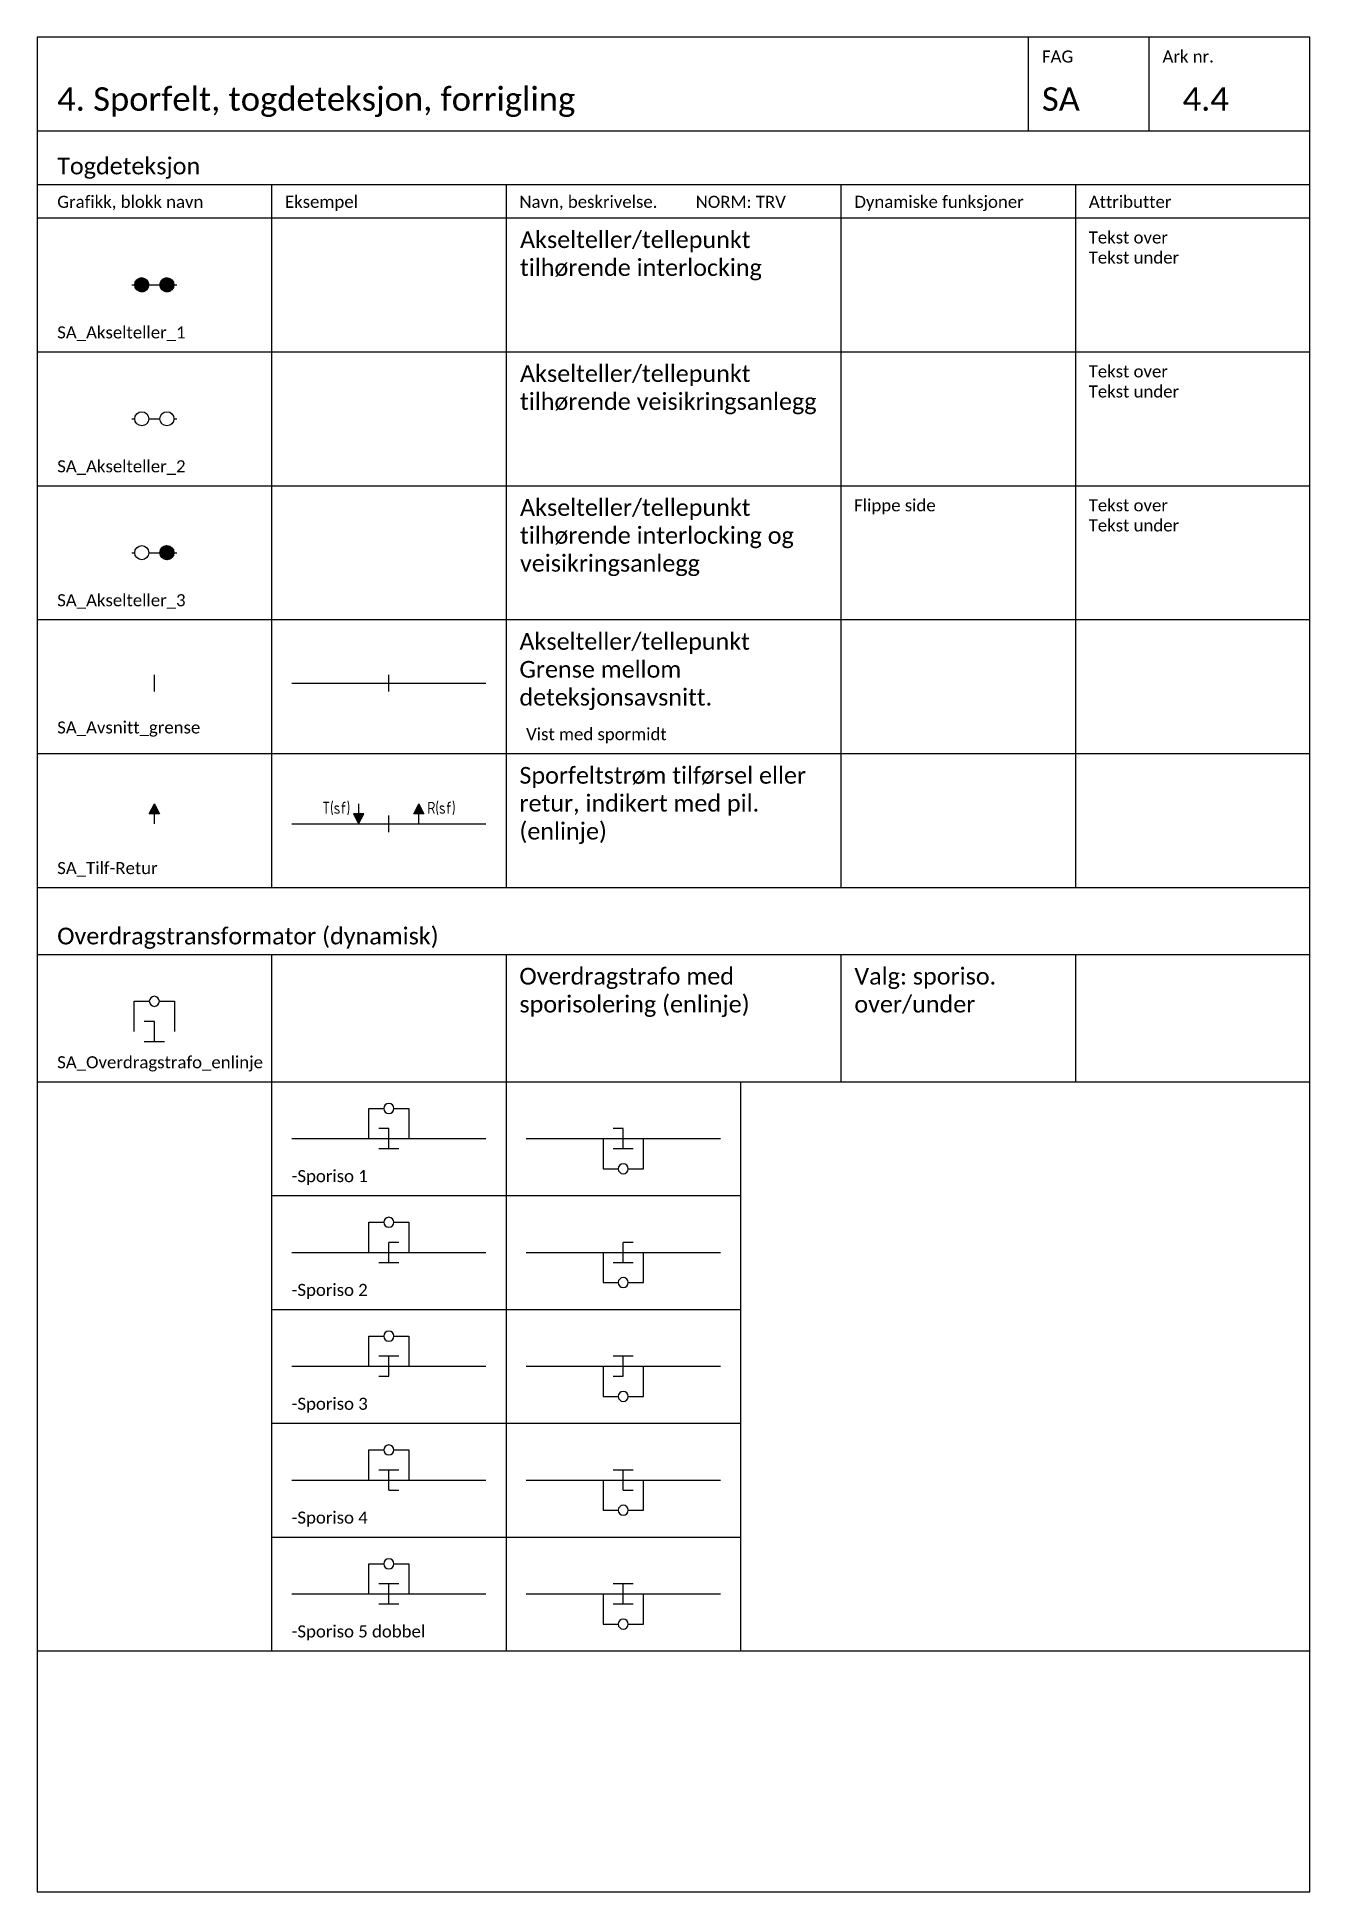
# Model space of a CAD drawing. Header units: millimetres. Extents: x -210 to 2500, y -2763 to 277.
# Drawn here: x 630 to 820, y -921 to -644 of the extents above; entities that cross this region are included whole.
import ezdxf
from ezdxf.enums import TextEntityAlignment as Align

# ---------------------------------------------------------------- set-up
doc = ezdxf.new("R2010")
doc.units = ezdxf.units.MM
for name, color, linetype in [('RAMME', 5, 'Continuous'), ('RAMME SYMBOLER', 4, 'Continuous'), ('RAMME TEKST', 7, 'Continuous'), ('SIG-Signaler', 2, 'Continuous'), ('SIG-SPOR enlinje', 5, 'Continuous'), ('SIG-Sporavsnitt', 2, 'Continuous'), ('SIG-Tekst-18', 4, 'Continuous'), ('SIG_ATT_Tekst18', 4, 'Continuous')]:
    doc.layers.add(name, color=color, linetype=linetype)
doc.styles.add('Calibri', font='calibri.ttf')
doc.styles.add('ISOCP', font='isocp.shx', dxfattribs={"width": 0.9})

msp = doc.modelspace()

# ---------------------------------------------------------------- texts
at = {"layer": 'RAMME TEKST', "linetype": 'ByBlock', "style": 'Calibri'}
for s, height, p in [('FAG', 1.8, (780, -647.8)), ('Ark nr.', 1.8, (798, -647.8)), ('4. Sporfelt, togdeteksjon, forrigling', 3.5, (633, -655)), ('SA', 3.5, (780, -655)), ('4.4', 3.5, (801, -655)), ('Togdeteksjon', 2.5, (633, -664.5)), ('Grafikk, blokk navn', 1.8, (633, -669.5)), ('Eksempel', 1.8, (667, -669.5)), ('Eksempel', 1.8, (667, -669.5)), ('Navn, beskrivelse.         NORM: TRV', 1.8, (702, -669.5)), ('Dynamiske funksjoner', 1.8, (752, -669.5)), ('Attributter', 1.8, (787, -669.5)), ('SA_Akselteller_1', 1.8, (633, -689)), ('SA_Akselteller_2', 1.8, (633, -709)), ('SA_Akselteller_3', 1.8, (633, -729)), ('SA_Avsnitt_grense ', 1.8, (633, -748)), ('Vist med spormidt', 1.8, (703, -749)), ('SA_Tilf-Retur', 1.8, (633, -769)), ('Overdragstransformator (dynamisk)', 2.5, (633, -779.5)), ('SA_Overdragstrafo_enlinje', 1.8, (633, -798)), ('-Sporiso 1', 1.8, (668, -815)), ('-Sporiso 2', 1.8, (668, -832)), ('-Sporiso 3', 1.8, (668, -849)), ('-Sporiso 4', 1.8, (668, -866)), ('-Sporiso 5 dobbel', 1.8, (668, -883))]:
    msp.add_text(s, height=height, dxfattribs=at).set_placement(p)
at = {"layer": 'RAMME TEKST', "lineweight": -2, "char_height": 2.5, "width": 44.23355, "attachment_point": 1, "style": 'Calibri'}
for s, insert in [('Akselteller/tellepunkt tilhørende interlocking', (702.087, -673)), ('Akselteller/tellepunkt tilhørende veisikringsanlegg', (702.087, -693)), ('Akselteller/tellepunkt tilhørende interlocking og veisikringsanlegg', (702.087, -713))]:
    msp.add_mtext(s, dxfattribs=dict(at, insert=insert))
at = {"layer": 'RAMME TEKST', "linetype": 'ByBlock', "lineweight": -2, "char_height": 1.8, "width": 26.77885, "attachment_point": 1, "style": 'Calibri'}
for s, insert in [('Tekst over\\PTekst under', (786.971, -673.025)), ('Tekst over\\PTekst under', (786.971, -693.025)), ('Flippe side', (751.971, -713.025)), ('Tekst over\\PTekst under', (786.971, -713.025))]:
    msp.add_mtext(s, dxfattribs=dict(at, insert=insert))
at = {"layer": 'RAMME TEKST', "linetype": 'ByBlock', "char_height": 2.5, "attachment_point": 1, "style": 'Calibri'}
for s, insert, width in [('Akselteller/tellepunkt\\PGrense mellom deteksjonsavsnitt.', (702, -733), 46), ('Sporfeltstrøm tilførsel eller  retur, indikert med pil.\\P(enlinje)', (702, -753), 46), ('Overdragstrafo med sporisolering (enlinje)', (702, -783), 46), ('Valg: sporiso. over/under', (752, -783), 31.31787)]:
    msp.add_mtext(s, dxfattribs=dict(at, insert=insert, width=width))
at = {"layer": 'SIG-Tekst-18', "style": 'ISOCP', "width": 0.9}
msp.add_text('T(sf)', height=1.8, dxfattribs=at).set_placement((676.75, -760), align=Align.RIGHT)
msp.add_text('R(sf)', height=1.8, dxfattribs=at).set_placement((688.25, -760))

# ---------------------------------------------------------------- blocks, each defined once
blk = doc.blocks.new('SA_Avsnitt_grense')
at = {"color": 0, "linetype": 'ByBlock', "lineweight": -2}
blk.add_line((0, -1.25), (0, 1.25), dxfattribs=at)
at = {"color": 0, "linetype": 'ByBlock', "lineweight": -2, "const_width": 0.16}
blk.add_lwpolyline([(0, -1.25), (0, 1.25)], dxfattribs=at)
blk = doc.blocks.new('SA_Tilf-Retur')
at = {"linetype": 'ByBlock', "lineweight": -2}
h = blk.add_hatch(color=0, dxfattribs=at)
h.dxf.hatch_style = 1
h.paths.add_polyline_path([(-0.75, 1.5), (0, 3), (0.75, 1.5)])
at = {"color": 0, "linetype": 'ByBlock', "lineweight": -2}
blk.add_lwpolyline([(-0.75, 1.5), (0, 3), (0.75, 1.5)], close=True, dxfattribs=at)
for points in [[(0.1, 2.8), (-0.1, 2.8)], [(0.05, 2.9), (-0.05, 2.9)], [(0.7, 1.6), (-0.7, 1.6)], [(0.65, 1.7), (-0.65, 1.7)], [(0.6, 1.8), (-0.6, 1.8)], [(0.55, 1.9), (-0.55, 1.9)], [(0.5, 2), (-0.5, 2)], [(0.45, 2.1), (-0.45, 2.1)], [(0.4, 2.2), (-0.4, 2.2)], [(0.35, 2.3), (-0.35, 2.3)], [(0.3, 2.4), (-0.3, 2.4)], [(0.25, 2.5), (-0.25, 2.5)], [(0.2, 2.6), (-0.2, 2.6)], [(0.15, 2.7), (-0.15, 2.7)], [(0, 0), (0, 1.5)]]:
    blk.add_lwpolyline(points, dxfattribs=at)
blk = doc.blocks.new('*U492')
at = {"color": 0, "linetype": 'ByBlock', "lineweight": -2}
for points in [[(-3, 0), (-3, 4.5)], [(-3, 4.5), (-0.75, 4.5)], [(0.75, 4.5), (3, 4.5)], [(3, 4.5), (3, 0)], [(0, 1.5), (-1.5, 1.5)], [(0, -1.5), (0, 1.5)], [(-1.5, -1.5), (0, -1.5)], [(0, -1.5), (1.5, -1.5)]]:
    blk.add_lwpolyline(points, dxfattribs=at)
for start, end in [(0, 180), (180, 0)]:
    blk.add_arc((0, 4.5), 0.75, start, end, dxfattribs=at)
blk = doc.blocks.new('*U497')
at = {"color": 0, "linetype": 'ByBlock', "lineweight": -2}
for points in [[(-3, 0), (-3, -4.5)], [(0, 1.5), (-1.5, 1.5)], [(0, -1.5), (0, 1.5)], [(3, -4.5), (3, 0)], [(-1.5, -1.5), (0, -1.5)], [(0, -1.5), (1.5, -1.5)], [(-3, -4.5), (-0.75, -4.5)], [(0.75, -4.5), (3, -4.5)]]:
    blk.add_lwpolyline(points, dxfattribs=at)
for start, end in [(0, 180), (180, 0)]:
    blk.add_arc((0, -4.5), 0.75, start, end, dxfattribs=at)
blk = doc.blocks.new('*U493')
at = {"color": 0, "linetype": 'ByBlock', "lineweight": -2}
for points in [[(-3, 0), (-3, -4.5)], [(0, -1.5), (0, 1.5)], [(1.5, 1.5), (0, 1.5)], [(3, -4.5), (3, 0)], [(-1.5, -1.5), (0, -1.5)], [(0, -1.5), (1.5, -1.5)], [(-3, -4.5), (-0.75, -4.5)], [(0.75, -4.5), (3, -4.5)]]:
    blk.add_lwpolyline(points, dxfattribs=at)
for start, end in [(0, 180), (180, 0)]:
    blk.add_arc((0, -4.5), 0.75, start, end, dxfattribs=at)
blk = doc.blocks.new('*U494')
at = {"color": 0, "linetype": 'ByBlock', "lineweight": -2}
for points in [[(-3, 0), (-3, -4.5)], [(0, 1.5), (-1.5, 1.5)], [(0, -1.5), (0, 1.5)], [(1.5, 1.5), (0, 1.5)], [(3, -4.5), (3, 0)], [(-1.5, -1.5), (0, -1.5)], [(-3, -4.5), (-0.75, -4.5)], [(0.75, -4.5), (3, -4.5)]]:
    blk.add_lwpolyline(points, dxfattribs=at)
for start, end in [(0, 180), (180, 0)]:
    blk.add_arc((0, -4.5), 0.75, start, end, dxfattribs=at)
blk = doc.blocks.new('*U495')
at = {"color": 0, "linetype": 'ByBlock', "lineweight": -2}
for points in [[(-3, 0), (-3, -4.5)], [(0, 1.5), (-1.5, 1.5)], [(0, -1.5), (0, 1.5)], [(1.5, 1.5), (0, 1.5)], [(3, -4.5), (3, 0)], [(0, -1.5), (1.5, -1.5)], [(-3, -4.5), (-0.75, -4.5)], [(0.75, -4.5), (3, -4.5)]]:
    blk.add_lwpolyline(points, dxfattribs=at)
for start, end in [(0, 180), (180, 0)]:
    blk.add_arc((0, -4.5), 0.75, start, end, dxfattribs=at)
blk = doc.blocks.new('*U496')
at = {"color": 0, "linetype": 'ByBlock', "lineweight": -2}
for points in [[(-3, 0), (-3, -4.5)], [(0, 1.5), (-1.5, 1.5)], [(0, -1.5), (0, 1.5)], [(1.5, 1.5), (0, 1.5)], [(3, -4.5), (3, 0)], [(-1.5, -1.5), (0, -1.5)], [(0, -1.5), (1.5, -1.5)], [(-3, -4.5), (-0.75, -4.5)], [(0.75, -4.5), (3, -4.5)]]:
    blk.add_lwpolyline(points, dxfattribs=at)
for start, end in [(0, 180), (180, 0)]:
    blk.add_arc((0, -4.5), 0.75, start, end, dxfattribs=at)
blk = doc.blocks.new('*U488')
at = {"color": 0, "linetype": 'ByBlock', "lineweight": -2}
for points in [[(-3, 0), (-3, 4.5)], [(-3, 4.5), (-0.75, 4.5)], [(0.75, 4.5), (3, 4.5)], [(3, 4.5), (3, 0)], [(0, -1.5), (0, 1.5)], [(1.5, 1.5), (0, 1.5)], [(-1.5, -1.5), (0, -1.5)], [(0, -1.5), (1.5, -1.5)]]:
    blk.add_lwpolyline(points, dxfattribs=at)
for start, end in [(0, 180), (180, 0)]:
    blk.add_arc((0, 4.5), 0.75, start, end, dxfattribs=at)
blk = doc.blocks.new('*U489')
at = {"color": 0, "linetype": 'ByBlock', "lineweight": -2}
for points in [[(-3, 0), (-3, 4.5)], [(-3, 4.5), (-0.75, 4.5)], [(0.75, 4.5), (3, 4.5)], [(3, 4.5), (3, 0)], [(0, 1.5), (-1.5, 1.5)], [(0, -1.5), (0, 1.5)], [(1.5, 1.5), (0, 1.5)], [(-1.5, -1.5), (0, -1.5)]]:
    blk.add_lwpolyline(points, dxfattribs=at)
for start, end in [(0, 180), (180, 0)]:
    blk.add_arc((0, 4.5), 0.75, start, end, dxfattribs=at)
blk = doc.blocks.new('*U490')
at = {"color": 0, "linetype": 'ByBlock', "lineweight": -2}
for points in [[(-3, 0), (-3, 4.5)], [(-3, 4.5), (-0.75, 4.5)], [(0.75, 4.5), (3, 4.5)], [(3, 4.5), (3, 0)], [(0, 1.5), (-1.5, 1.5)], [(0, -1.5), (0, 1.5)], [(1.5, 1.5), (0, 1.5)], [(0, -1.5), (1.5, -1.5)]]:
    blk.add_lwpolyline(points, dxfattribs=at)
for start, end in [(0, 180), (180, 0)]:
    blk.add_arc((0, 4.5), 0.75, start, end, dxfattribs=at)
blk = doc.blocks.new('*U491')
at = {"color": 0, "linetype": 'ByBlock', "lineweight": -2}
for points in [[(-3, 0), (-3, 4.5)], [(-3, 4.5), (-0.75, 4.5)], [(0.75, 4.5), (3, 4.5)], [(3, 4.5), (3, 0)], [(0, 1.5), (-1.5, 1.5)], [(0, -1.5), (0, 1.5)], [(1.5, 1.5), (0, 1.5)], [(-1.5, -1.5), (0, -1.5)], [(0, -1.5), (1.5, -1.5)]]:
    blk.add_lwpolyline(points, dxfattribs=at)
for start, end in [(0, 180), (180, 0)]:
    blk.add_arc((0, 4.5), 0.75, start, end, dxfattribs=at)
blk = doc.blocks.new('SA_Akselteller_1')
at = {"linetype": 'ByBlock', "lineweight": -2}
h = blk.add_hatch(color=0, dxfattribs=at)
h.dxf.hatch_style = 1
edge = h.paths.add_edge_path()
edge.add_arc((-1.88, 0), 1.05, 0, 360)
h = blk.add_hatch(color=0, dxfattribs=at)
h.dxf.hatch_style = 1
edge = h.paths.add_edge_path()
edge.add_arc((1.88, 0), 1.05, 0, 360)
at = {"color": 0, "linetype": 'ByBlock', "lineweight": -2}
for p, q in [((-3.38, 0), (-2.92, 0)), ((-2.92, 0.03), (-1.9, 1.05)), ((-2.92, -0.02), (-1.86, 1.05)), ((-2.92, -0.06), (-1.82, 1.05)), ((-2.92, 0.08), (-1.95, 1.04)), ((-2.92, -0.1), (-1.77, 1.04)), ((-2.91, 0.13), (-2, 1.04)), ((-2.91, -0.14), (-1.73, 1.04)), ((-2.91, 0.18), (-2.05, 1.03)), ((-2.91, -0.18), (-1.69, 1.03)), ((-2.9, 0.23), (-2.11, 1.02)), ((-2.9, -0.22), (-1.66, 1.02)), ((-2.89, -0.25), (-1.62, 1.02)), ((-2.88, -0.29), (-1.59, 1.01)), ((-2.88, 0.3), (-2.17, 1)), ((-2.87, -0.32), (-1.55, 1)), ((-2.86, 0.36), (-2.24, 0.98)), ((-2.86, -0.36), (-1.52, 0.98)), ((-2.85, -0.39), (-1.48, 0.97)), ((-2.83, -0.42), (-1.45, 0.96)), ((-2.83, 0.44), (-2.31, 0.95)), ((-2.82, -0.45), (-1.42, 0.94)), ((-2.8, -0.48), (-1.39, 0.93)), ((-2.79, -0.51), (-1.36, 0.91)), ((-2.78, 0.53), (-2.41, 0.9)), ((-2.77, -0.54), (-1.34, 0.9)), ((-2.76, -0.57), (-1.31, 0.88)), ((-2.74, -0.59), (-1.28, 0.86)), ((-2.72, -0.62), (-1.25, 0.84)), ((-2.7, -0.65), (-1.23, 0.82)), ((-2.68, -0.67), (-1.2, 0.8)), ((-2.66, -0.7), (-1.18, 0.78)), ((-2.65, 0.71), (-2.59, 0.77)), ((-2.64, -0.72), (-1.16, 0.76)), ((-2.62, -0.74), (-1.13, 0.74)), ((-2.59, -0.76), (-1.11, 0.72)), ((-2.57, -0.78), (-1.09, 0.69)), ((-2.54, -0.81), (-1.07, 0.67)), ((-2.52, -0.83), (-1.05, 0.64)), ((-2.49, -0.85), (-1.03, 0.62)), ((-2.47, -0.86), (-1.01, 0.59)), ((-2.44, -0.88), (-0.99, 0.57)), ((-2.41, -0.9), (-0.98, 0.54)), ((-2.38, -0.92), (-0.96, 0.51)), ((-2.36, -0.93), (-0.94, 0.48)), ((-2.33, -0.95), (-0.93, 0.45)), ((-2.29, -0.96), (-0.92, 0.42)), ((-2.26, -0.97), (-0.9, 0.39)), ((-2.23, -0.99), (-0.89, 0.36)), ((-2.2, -1), (-0.88, 0.32)), ((-2.16, -1.01), (-0.87, 0.29)), ((-2.13, -1.02), (-0.86, 0.25)), ((-2.09, -1.03), (-0.85, 0.22)), ((-2.05, -1.03), (-0.84, 0.18)), ((-2.01, -1.04), (-0.84, 0.14)), ((-1.97, -1.04), (-0.83, 0.1)), ((-1.93, -1.05), (-0.83, 0.06)), ((-1.89, -1.05), (-0.83, 0.01)), ((-0.83, 0), (0.83, 0)), ((0.83, 0.05), (1.82, 1.05)), ((0.83, 0.01), (1.87, 1.05)), ((0.83, -0.04), (1.91, 1.05)), ((0.83, 0.1), (1.77, 1.04)), ((0.83, -0.08), (1.95, 1.04)), ((0.83, -0.12), (2, 1.04)), ((0.84, 0.15), (1.72, 1.04)), ((0.84, -0.16), (2.04, 1.04)), ((0.85, 0.21), (1.67, 1.03)), ((0.85, -0.2), (2.07, 1.03)), ((0.85, -0.24), (2.11, 1.02)), ((0.86, 0.27), (1.61, 1.01)), ((0.86, -0.27), (2.15, 1.01)), ((0.87, -0.31), (2.18, 1)), ((0.88, 0.33), (1.55, 0.99)), ((0.88, -0.34), (2.22, 0.99)), ((0.9, -0.37), (2.25, 0.98)), ((0.91, 0.4), (1.47, 0.97)), ((0.91, -0.41), (2.28, 0.97)), ((0.92, -0.44), (2.31, 0.95)), ((0.94, -0.47), (2.34, 0.94)), ((0.95, 0.49), (1.39, 0.93)), ((0.95, -0.5), (2.37, 0.92)), ((0.97, -0.53), (2.4, 0.91)), ((0.99, -0.55), (2.43, 0.89)), ((1, -0.58), (2.46, 0.87)), ((1.02, 0.6), (1.28, 0.86)), ((1.02, -0.61), (2.48, 0.85)), ((1.04, -0.63), (2.51, 0.83)), ((1.06, -0.66), (2.53, 0.81)), ((1.08, -0.68), (2.56, 0.79)), ((1.1, -0.71), (2.58, 0.77)), ((1.12, -0.73), (2.6, 0.75)), ((1.15, -0.75), (2.63, 0.73)), ((1.17, -0.77), (2.65, 0.71)), ((1.19, -0.8), (2.67, 0.68)), ((1.22, -0.82), (2.69, 0.66)), ((1.24, -0.84), (2.71, 0.63)), ((1.27, -0.85), (2.73, 0.61)), ((1.3, -0.87), (2.75, 0.58)), ((1.32, -0.89), (2.77, 0.55)), ((1.35, -0.91), (2.78, 0.52)), ((1.38, -0.92), (2.8, 0.5)), ((1.41, -0.94), (2.81, 0.47)), ((1.44, -0.95), (2.83, 0.44)), ((1.47, -0.97), (2.84, 0.4)), ((1.5, -0.98), (2.85, 0.37)), ((1.54, -0.99), (2.87, 0.34)), ((1.57, -1), (2.88, 0.31)), ((1.6, -1.01), (2.89, 0.27)), ((1.64, -1.02), (2.9, 0.23)), ((1.68, -1.03), (2.9, 0.2)), ((1.72, -1.04), (2.91, 0.16)), ((1.76, -1.04), (2.92, 0.12)), ((1.8, -1.04), (2.92, 0.08)), ((1.84, -1.05), (2.92, 0.04)), ((2.92, 0), (3.38, 0)), ((-1.84, -1.05), (-0.83, -0.03)), ((-1.8, -1.04), (-0.83, -0.08)), ((-1.75, -1.04), (-0.84, -0.13)), ((-1.69, -1.03), (-0.84, -0.18)), ((-1.64, -1.02), (-0.85, -0.24)), ((-1.58, -1), (-0.87, -0.3)), ((-1.51, -0.98), (-0.89, -0.37)), ((-1.43, -0.95), (-0.93, -0.44)), ((-1.33, -0.9), (-0.98, -0.54)), ((1.88, -1.05), (2.92, -0.01)), ((1.93, -1.05), (2.92, -0.05)), ((1.98, -1.04), (2.92, -0.1)), ((2.03, -1.04), (2.91, -0.15)), ((2.08, -1.03), (2.9, -0.21)), ((2.14, -1.01), (2.89, -0.27)), ((2.21, -0.99), (2.87, -0.33)), ((2.28, -0.97), (2.84, -0.4)), ((2.36, -0.93), (2.8, -0.49)), ((2.48, -0.86), (2.73, -0.6))]:
    blk.add_line(p, q, dxfattribs=at)
for centre in [(-1.88, 0), (1.88, 0)]:
    blk.add_circle(centre, 1.05, dxfattribs=at)
at = {"layer": 'SIG_ATT_Tekst18', "style": 'ISOCP', "width": 0.9}
for tag, p in [('TEKSTOVER', (0, 3)), ('TEKSTUNDER', (0, -3))]:
    blk.add_attdef(tag, text='', height=1.8, dxfattribs=at).set_placement(p, align=Align.MIDDLE)
blk = doc.blocks.new('SA_Akselteller_2')
at = {"color": 0, "linetype": 'ByBlock', "lineweight": -2}
for p, q in [((-3.38, 0), (-2.92, 0)), ((-2.65, 0.71), (-2.59, 0.77)), ((-0.83, 0), (0.83, 0)), ((2.92, 0), (3.38, 0))]:
    blk.add_line(p, q, dxfattribs=at)
for centre in [(-1.88, 0), (1.88, 0)]:
    blk.add_circle(centre, 1.05, dxfattribs=at)
at = {"layer": 'SIG_ATT_Tekst18', "style": 'ISOCP', "width": 0.9}
for tag, p in [('TEKSTOVER', (0, 3)), ('TEKSTUNDER', (0, -3))]:
    blk.add_attdef(tag, text='', height=1.8, dxfattribs=at).set_placement(p, align=Align.MIDDLE)
blk = doc.blocks.new('*U646')
at = {"linetype": 'ByBlock', "lineweight": -2}
h = blk.add_hatch(color=0, dxfattribs=at)
h.dxf.hatch_style = 1
edge = h.paths.add_edge_path()
edge.add_arc((1.88, 0), 1.05, 0, 360)
at = {"color": 0, "linetype": 'ByBlock', "lineweight": -2}
for p, q in [((-3.38, 0), (-2.92, 0)), ((-2.65, 0.71), (-2.59, 0.77)), ((-0.83, 0), (0.83, 0)), ((0.83, 0.05), (1.82, 1.05)), ((0.83, 0.01), (1.87, 1.05)), ((0.83, -0.04), (1.91, 1.05)), ((0.83, 0.1), (1.77, 1.04)), ((0.83, -0.08), (1.95, 1.04)), ((0.83, -0.12), (2, 1.04)), ((0.84, 0.15), (1.72, 1.04)), ((0.84, -0.16), (2.04, 1.04)), ((0.85, 0.21), (1.67, 1.03)), ((0.85, -0.2), (2.07, 1.03)), ((0.85, -0.24), (2.11, 1.02)), ((0.86, 0.27), (1.61, 1.01)), ((0.86, -0.27), (2.15, 1.01)), ((0.87, -0.31), (2.18, 1)), ((0.88, 0.33), (1.55, 0.99)), ((0.88, -0.34), (2.22, 0.99)), ((0.9, -0.37), (2.25, 0.98)), ((0.91, 0.4), (1.47, 0.97)), ((0.91, -0.41), (2.28, 0.97)), ((0.92, -0.44), (2.31, 0.95)), ((0.94, -0.47), (2.34, 0.94)), ((0.95, 0.49), (1.39, 0.93)), ((0.95, -0.5), (2.37, 0.92)), ((0.97, -0.53), (2.4, 0.91)), ((0.99, -0.55), (2.43, 0.89)), ((1, -0.58), (2.46, 0.87)), ((1.02, 0.6), (1.28, 0.86)), ((1.02, -0.61), (2.48, 0.85)), ((1.04, -0.63), (2.51, 0.83)), ((1.06, -0.66), (2.53, 0.81)), ((1.08, -0.68), (2.56, 0.79)), ((1.1, -0.71), (2.58, 0.77)), ((1.12, -0.73), (2.6, 0.75)), ((1.15, -0.75), (2.63, 0.73)), ((1.17, -0.77), (2.65, 0.71)), ((1.19, -0.8), (2.67, 0.68)), ((1.22, -0.82), (2.69, 0.66)), ((1.24, -0.84), (2.71, 0.63)), ((1.27, -0.85), (2.73, 0.61)), ((1.3, -0.87), (2.75, 0.58)), ((1.32, -0.89), (2.77, 0.55)), ((1.35, -0.91), (2.78, 0.52)), ((1.38, -0.92), (2.8, 0.5)), ((1.41, -0.94), (2.81, 0.47)), ((1.44, -0.95), (2.83, 0.44)), ((1.47, -0.97), (2.84, 0.4)), ((1.5, -0.98), (2.85, 0.37)), ((1.54, -0.99), (2.87, 0.34)), ((1.57, -1), (2.88, 0.31)), ((1.6, -1.01), (2.89, 0.27)), ((1.64, -1.02), (2.9, 0.23)), ((1.68, -1.03), (2.9, 0.2)), ((1.72, -1.04), (2.91, 0.16)), ((1.76, -1.04), (2.92, 0.12)), ((1.8, -1.04), (2.92, 0.08)), ((1.84, -1.05), (2.92, 0.04)), ((2.92, 0), (3.38, 0)), ((1.88, -1.05), (2.92, -0.01)), ((1.93, -1.05), (2.92, -0.05)), ((1.98, -1.04), (2.92, -0.1)), ((2.03, -1.04), (2.91, -0.15)), ((2.08, -1.03), (2.9, -0.21)), ((2.14, -1.01), (2.89, -0.27)), ((2.21, -0.99), (2.87, -0.33)), ((2.28, -0.97), (2.84, -0.4)), ((2.36, -0.93), (2.8, -0.49)), ((2.48, -0.86), (2.73, -0.6))]:
    blk.add_line(p, q, dxfattribs=at)
for centre in [(-1.88, 0), (1.88, 0)]:
    blk.add_circle(centre, 1.05, dxfattribs=at)
at = {"layer": 'SIG_ATT_Tekst18', "style": 'ISOCP', "width": 0.9}
for tag, p in [('TEKSTOVER', (0, 3)), ('TEKSTUNDER', (0, -3))]:
    blk.add_attdef(tag, text='', height=1.8, dxfattribs=at).set_placement(p, align=Align.MIDDLE)

# ---------------------------------------------------------------- linework, layer by layer
at = {"layer": 'RAMME'}
msp.add_lwpolyline([(820, -644), (630, -644), (630, -921), (820, -921)], close=True, dxfattribs=at)
msp.add_lwpolyline([(630, -658), (820, -658)], dxfattribs=at)
at = {"layer": 'RAMME SYMBOLER'}
for p, q in [((778, -658), (778, -644)), ((796, -658), (796, -644)), ((630, -666), (820, -666)), ((665, -666), (665, -771)), ((700, -666), (700, -771)), ((750, -666), (750, -771)), ((785, -666), (785, -771)), ((630, -671), (820, -671)), ((630, -691), (820, -691)), ((630, -711), (820, -711)), ((630, -731), (820, -731)), ((630, -751), (820, -751)), ((630, -771), (820, -771)), ((630, -781), (820, -781)), ((665, -781), (665, -800)), ((700, -781), (700, -800)), ((750, -781), (750, -800)), ((785, -781), (785, -800)), ((630, -800), (820, -800)), ((665, -800), (665, -885)), ((700, -800), (700, -885)), ((735, -800), (735, -885)), ((665, -817), (735, -817)), ((665, -834), (735, -834)), ((665, -851), (735, -851)), ((665, -868), (735, -868)), ((630, -885), (820, -885))]:
    msp.add_line(p, q, dxfattribs=at)
at = {"layer": 'SIG-SPOR enlinje'}
for p, q in [((668, -740.5), (697, -740.5)), ((668, -761.5), (697, -761.5)), ((668, -808.5), (697, -808.5)), ((703, -808.5), (732, -808.5)), ((668, -825.5), (697, -825.5)), ((703, -825.5), (732, -825.5)), ((668, -842.5), (697, -842.5)), ((703, -842.5), (732, -842.5)), ((668, -859.5), (697, -859.5)), ((703, -859.5), (732, -859.5)), ((668, -876.5), (697, -876.5)), ((703, -876.5), (732, -876.5))]:
    msp.add_line(p, q, dxfattribs=at)

# ---------------------------------------------------------------- block references
at = {"layer": 'SIG-Signaler'}
for name, p in [('SA_Akselteller_1', (647.5, -681)), ('SA_Akselteller_2', (647.5, -701)), ('*U646', (647.5, -721))]:
    msp.add_blockref(name, p, dxfattribs=at)
at = {"layer": 'SIG-Sporavsnitt'}
for name, p in [('SA_Avsnitt_grense', (647.5, -740.5)), ('SA_Avsnitt_grense', (682.5, -740.5)), ('SA_Tilf-Retur', (647.5, -761.5)), ('SA_Tilf-Retur', (687, -761.5)), ('SA_Avsnitt_grense', (682.5, -761.5)), ('*U492', (647.5, -792.5)), ('*U492', (682.5, -808.5)), ('*U497', (717.5, -808.5)), ('*U488', (682.5, -825.5)), ('*U493', (717.5, -825.5)), ('*U489', (682.5, -842.5)), ('*U494', (717.5, -842.5)), ('*U490', (682.5, -859.5)), ('*U495', (717.5, -859.5)), ('*U491', (682.5, -876.5)), ('*U496', (717.5, -876.5))]:
    msp.add_blockref(name, p, dxfattribs=at)
at = {"layer": 'SIG-Sporavsnitt', "xscale": -1, "rotation": 180}
msp.add_blockref('SA_Tilf-Retur', (678, -758.5), dxfattribs=at)

msp.set_redraw_order([(e.dxf.handle, doc.entitydb.next_handle()) for e in msp.query("TEXT MTEXT ATTDEF DIMENSION ARC_DIMENSION")])  # texts and dimensions are drawn at this point

doc.saveas('drawing.dxf')
